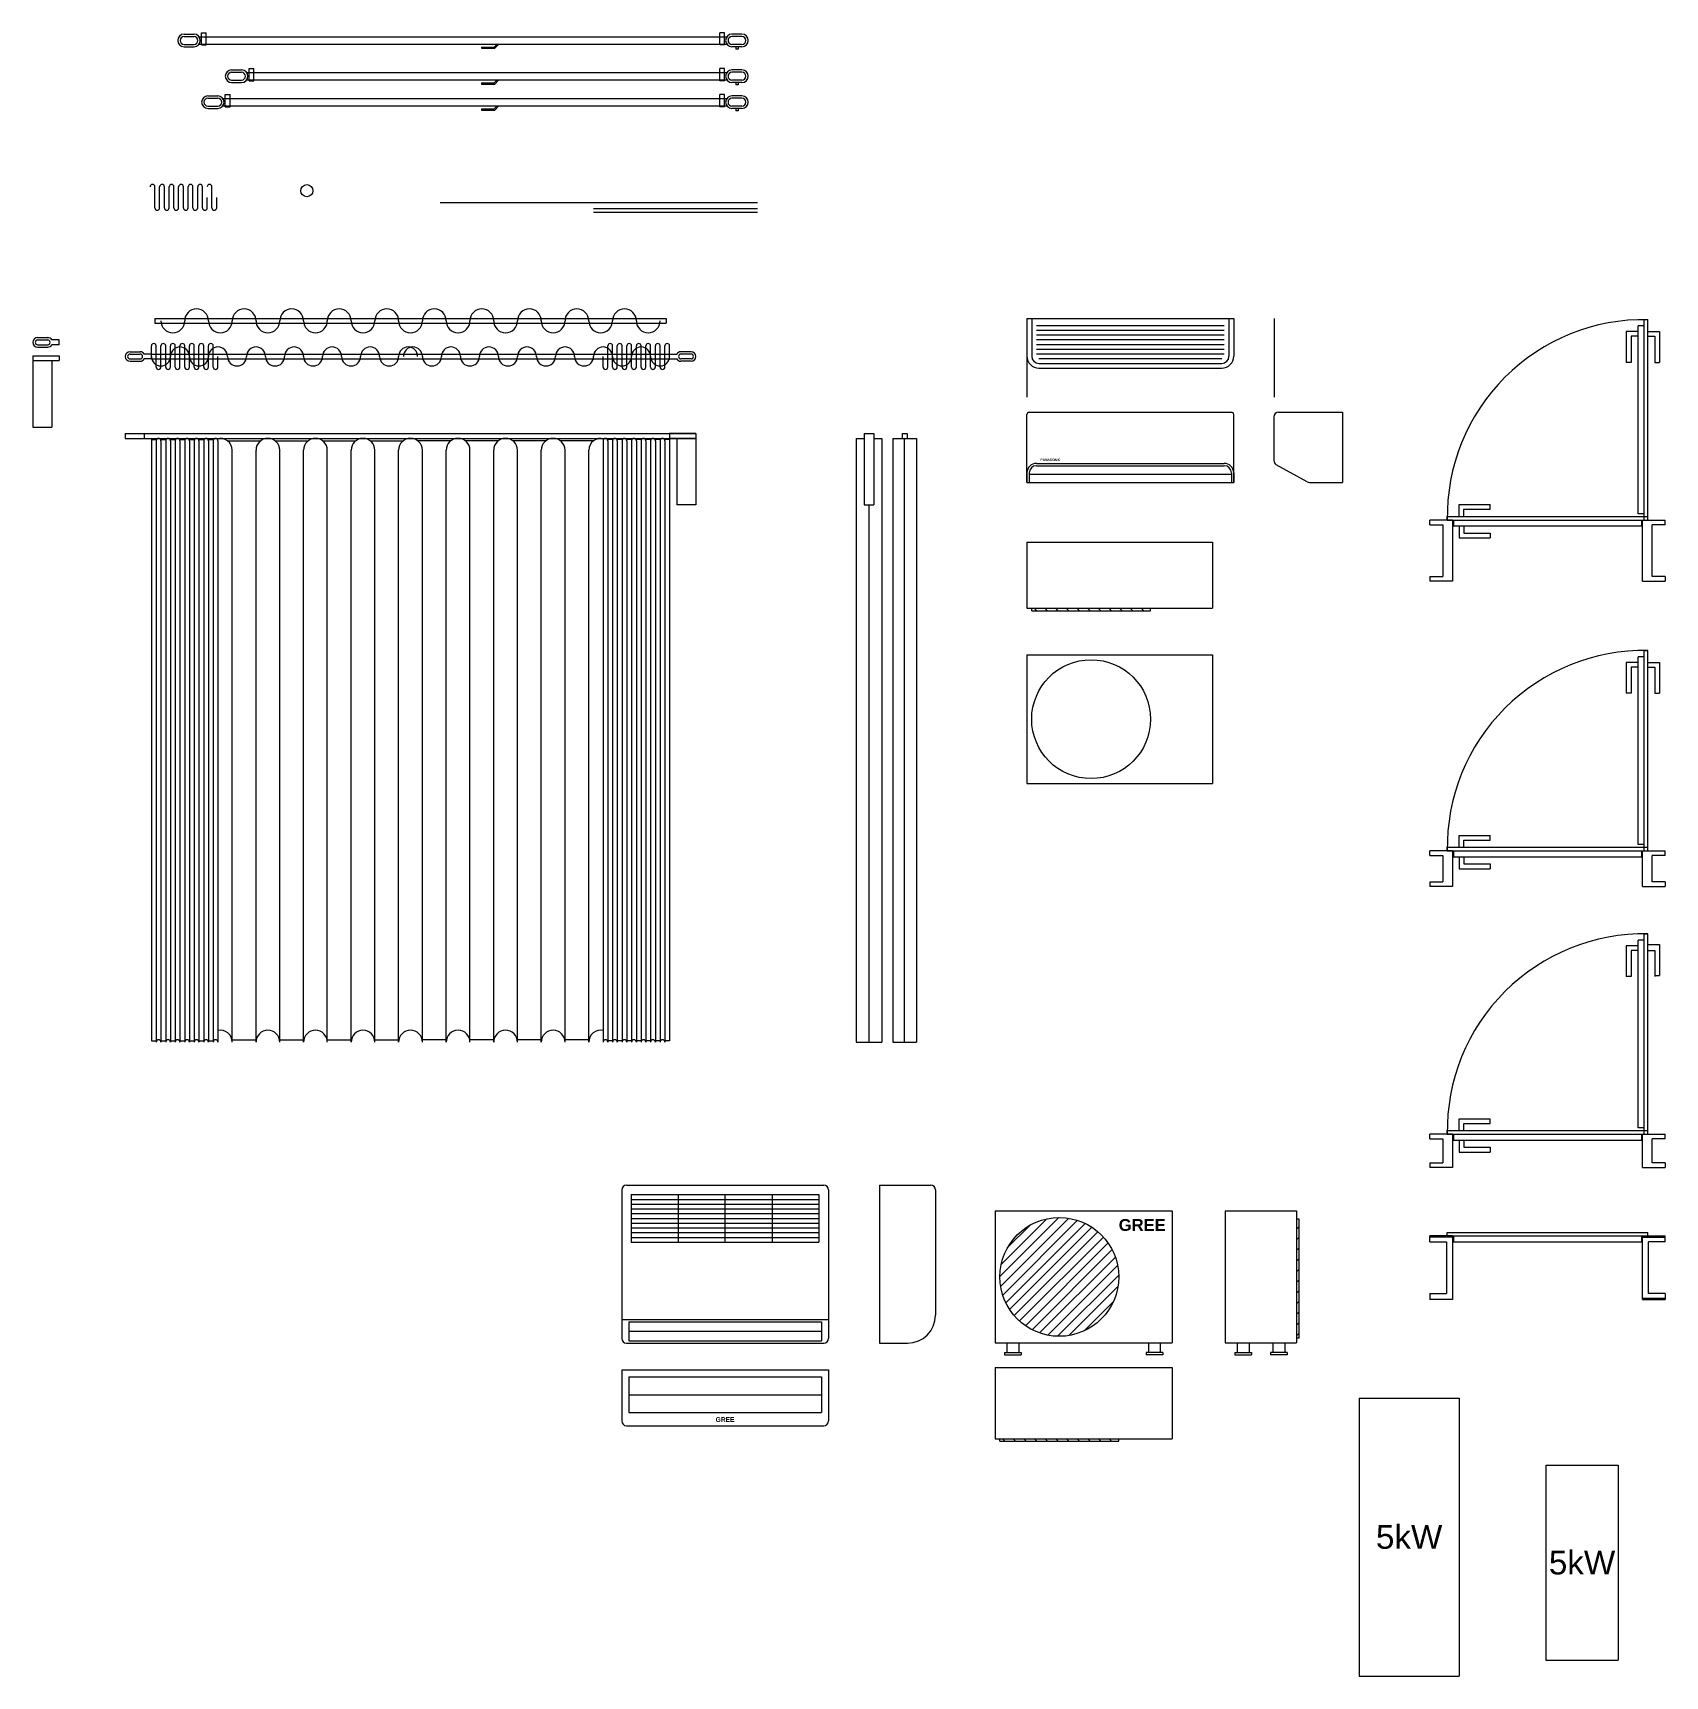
# Model space of a CAD drawing. Header units: millimetres. Extents: x -191 to 6553, y -2393 to 721.
# Drawn here: x 682 to 1369, y -160 to 532 of the extents above; entities that cross this region are included whole.
import ezdxf
from ezdxf.lldxf.tags import DXFTag

# ---------------------------------------------------------------- set-up
doc = ezdxf.new("R2010")
doc.units = ezdxf.units.MM
tags = doc.linetypes.add('03B018', pattern=[5.4, 2.16, -3.24]).pattern_tags.tags
tags[6:7] = [DXFTag(74, 4), DXFTag(75, 0), DXFTag(340, '0'), DXFTag(46, 1.0), DXFTag(50, 0.0), DXFTag(44, 0.0), DXFTag(45, 0.0)]
tags[4:5] = [DXFTag(74, 4), DXFTag(75, 0), DXFTag(340, '0'), DXFTag(46, 1.0), DXFTag(50, 0.0), DXFTag(44, 0.0), DXFTag(45, 0.0)]

msp = doc.modelspace()

# ---------------------------------------------------------------- texts
at = {"attachment_point": 5}
for s, insert, char_height, width in [('{\\fArial|b1|i0|c238|p0;PANASONIC}', (1109.91, 351.98), 1, 11.7054), ('{\\fArial|b1|i0|c238|p0;GREE}', (1148.57, 30.03), 5, 25.1978), ('{\\fArial|b1|i0|c238|p0;GREE}', (973.07, -51.8), 2, 83), ('{\\fArial|b0|i0|c238|p0;5kW}', (1260.85, -101.24), 10, 42), ('{\\fArial|b0|i0|c238|p0;5kW}', (1333.6, -112.04), 10, 30.5)]:
    msp.add_mtext(s, dxfattribs=dict(at, insert=insert, char_height=char_height, width=width))

# ---------------------------------------------------------------- blocks, each defined once
blk = doc.blocks.new('Z$W@#20326')
for p, q in [((0, 4), (84.3, 4)), ((0, 2.5), (0, 4)), ((0, 2.5), (84.3, 2.5)), ((2.65, 2.5), (2.65, 0)), ((2.65, 0), (81.65, 0)), ((81.65, 2.5), (81.65, 0)), ((84.3, 2.5), (84.3, 4))]:
    blk.add_line(p, q)

# ---------------------------------------------------------------- hatches: boundary and pattern name
h = msp.add_hatch()
h.set_pattern_fill('ANSI31', color=256, style=0)
h.set_pattern_definition([(315, (0, 606.85), (-2.245064, -2.245064), [])])
h.paths.add_polyline_path([(1152.06, 289.48), (1152.06, 288.48), (1102.06, 288.48), (1102.06, 289.48)])
h = msp.add_hatch()
h.set_pattern_fill('ANSI31', color=256, style=0)
h.set_pattern_definition([(45, (-173.1503, -494.611), (-2.245064, 2.245064), [])])
h.paths.add_polyline_path([(1138.67, 8.22, 1), (1088.67, 8.22, 1)])
h = msp.add_hatch()
h.set_pattern_fill('ANSI31', color=256, angle=90, style=0)
h.set_pattern_definition([(45, (896.1423, -1119.591), (2.245064, -2.245064), [])])
h.paths.add_polyline_path([(1213.52, 32.47), (1214.52, 32.47), (1214.52, -17.53), (1213.52, -17.53)])
h = msp.add_hatch()
h.set_pattern_fill('ANSI31', color=256, style=0)
h.set_pattern_definition([(315, (-13.384, 257.4755), (-2.245064, -2.245064), [])])
h.paths.add_polyline_path([(1138.67, -59.9), (1138.67, -60.9), (1088.67, -60.9), (1088.67, -59.9)])

# ---------------------------------------------------------------- linework, layer by layer
for p, q in [((745.46, 531.03), (749.66, 531.03)), ((745.46, 530.03), (749.66, 530.03)), ((745.46, 526.73), (749.66, 526.73)), ((745.46, 525.73), (749.66, 525.73)), ((751.84, 529.88), (973.77, 529.88)), ((751.84, 526.88), (973.77, 526.88)), ((752.81, 526.48), (752.81, 531.58)), ((752.81, 531.58), (754.81, 531.58)), ((752.81, 526.48), (754.81, 526.48)), ((754.81, 526.48), (754.81, 531.58)), ((870.66, 525.58), (875.93, 525.58)), ((870.66, 525.58), (870.66, 525.08)), ((875.93, 525.58), (877.23, 526.88)), ((876.14, 525.08), (877.94, 526.88)), ((970.81, 526.48), (970.81, 531.58)), ((972.81, 531.58), (970.81, 531.58)), ((972.81, 526.48), (970.81, 526.48)), ((972.81, 526.48), (972.81, 531.58)), ((980.16, 531.03), (975.96, 531.03)), ((980.16, 530.03), (975.96, 530.03)), ((980.16, 526.73), (975.96, 526.73)), ((980.16, 525.73), (975.96, 525.73)), ((977.56, 525.73), (977.56, 524.73)), ((978.56, 525.73), (978.56, 524.73)), ((870.66, 525.08), (876.14, 525.08)), ((978.56, 524.73), (977.56, 524.73)), ((765.46, 515.99), (769.66, 515.99)), ((765.46, 514.99), (769.66, 514.99)), ((765.46, 511.69), (769.66, 511.69)), ((771.84, 514.84), (973.77, 514.84)), ((771.84, 511.84), (973.77, 511.84)), ((772.81, 511.44), (772.81, 516.54)), ((772.81, 516.54), (774.81, 516.54)), ((774.81, 511.44), (774.81, 516.54)), ((875.93, 510.54), (877.23, 511.84)), ((876.14, 510.04), (877.94, 511.84)), ((970.81, 511.44), (970.81, 516.54)), ((972.81, 516.54), (970.81, 516.54)), ((972.81, 511.44), (972.81, 516.54)), ((980.16, 515.99), (975.96, 515.99)), ((980.16, 514.99), (975.96, 514.99)), ((980.16, 511.69), (975.96, 511.69)), ((755.46, 505.06), (759.66, 505.06)), ((762.81, 500.51), (762.81, 505.61)), ((762.81, 505.61), (764.81, 505.61)), ((764.81, 500.51), (764.81, 505.61)), ((765.46, 510.69), (769.66, 510.69)), ((772.81, 511.44), (774.81, 511.44)), ((870.66, 510.54), (875.93, 510.54)), ((870.66, 510.54), (870.66, 510.04)), ((870.66, 510.04), (876.14, 510.04)), ((972.81, 511.44), (970.81, 511.44)), ((970.81, 500.51), (970.81, 505.61)), ((972.81, 505.61), (970.81, 505.61)), ((972.81, 500.51), (972.81, 505.61)), ((980.16, 510.69), (975.96, 510.69)), ((980.16, 505.06), (975.96, 505.06)), ((977.56, 510.69), (977.56, 509.69)), ((978.56, 509.69), (977.56, 509.69)), ((978.56, 510.69), (978.56, 509.69)), ((755.46, 504.06), (759.66, 504.06)), ((755.46, 500.76), (759.66, 500.76)), ((755.46, 499.76), (759.66, 499.76)), ((761.84, 503.91), (973.77, 503.91)), ((761.84, 500.91), (973.77, 500.91)), ((762.81, 500.51), (764.81, 500.51)), ((870.66, 499.61), (875.93, 499.61)), ((870.66, 499.61), (870.66, 499.11)), ((870.66, 499.11), (876.14, 499.11)), ((875.93, 499.61), (877.23, 500.91)), ((876.14, 499.11), (877.94, 500.91)), ((972.81, 500.51), (970.81, 500.51)), ((980.16, 504.06), (975.96, 504.06)), ((980.16, 500.76), (975.96, 500.76)), ((980.16, 499.76), (975.96, 499.76)), ((977.56, 499.76), (977.56, 498.76)), ((978.56, 498.76), (977.56, 498.76)), ((978.56, 499.76), (978.56, 498.76)), ((733.2, 457.92), (733.2, 466.82)), ((733.2, 462.37), (733.2, 466.82)), ((735.2, 457.92), (735.2, 466.82)), ((735.2, 462.37), (735.2, 466.82)), ((737.2, 457.92), (737.2, 466.82)), ((737.2, 462.37), (737.2, 466.82)), ((739.2, 457.92), (739.2, 466.82)), ((741.2, 457.92), (741.2, 466.82)), ((743.2, 457.92), (743.2, 466.82)), ((745.2, 457.92), (745.2, 466.82)), ((747.2, 457.92), (747.2, 466.82)), ((749.2, 457.92), (749.2, 466.82)), ((751.2, 457.92), (751.2, 466.82)), ((753.2, 457.92), (753.2, 466.82)), ((757.2, 457.92), (757.2, 466.82)), ((755.2, 457.92), (755.2, 462.37)), ((759.2, 457.92), (759.2, 462.37)), ((986.74, 460.02), (853.15, 460.02)), ((986.74, 457.52), (917.68, 457.52)), ((986.74, 456.02), (917.68, 456.02)), ((733.24, 411.43), (948.24, 411.43)), ((733.24, 411.43), (733.24, 409.43)), ((733.24, 409.43), (948.24, 409.43)), ((948.24, 411.43), (948.24, 409.43)), ((1100.06, 411.43), (1187.06, 411.43)), ((1100.06, 411.43), (1100.06, 395.53)), ((1100.06, 411.43), (1100.06, 378.29)), ((1102.06, 411.43), (1102.06, 395.53)), ((1104.06, 408.53), (1183.06, 408.53)), ((1185.06, 411.43), (1185.06, 395.53)), ((1187.06, 411.43), (1187.06, 395.53)), ((1204.06, 411.43), (1204.06, 378.29)), ((683.86, 403.37), (688.13, 403.37)), ((683.86, 402.37), (688.13, 402.37)), ((692.86, 402.37), (689.86, 402.37)), ((692.86, 400.37), (692.86, 402.37)), ((1104.06, 406.53), (1183.06, 406.53)), ((1104.06, 404.53), (1183.06, 404.53)), ((1104.06, 402.53), (1183.06, 402.53)), ((1352.2, 405.93), (1352.2, 392.93)), ((1357.2, 405.93), (1352.2, 405.93)), ((1354.2, 403.93), (1354.2, 392.93)), ((1357.2, 403.93), (1354.2, 403.93)), ((1361.2, 405.93), (1366.2, 405.93)), ((1361.2, 403.93), (1364.2, 403.93)), ((1364.2, 403.93), (1364.2, 392.93)), ((1366.2, 405.93), (1366.2, 392.93)), ((681.86, 395.72), (692.86, 395.72)), ((681.86, 395.72), (681.86, 365.72)), ((683.86, 400.37), (688.13, 400.37)), ((683.86, 399.37), (688.13, 399.37)), ((692.86, 400.37), (689.86, 400.37)), ((692.86, 395.72), (692.86, 393.72)), ((722.74, 397.43), (727, 397.43)), ((722.74, 396.43), (727, 396.43)), ((722.74, 394.43), (727, 394.43)), ((731.74, 396.43), (728.74, 396.43)), ((731.74, 394.43), (728.74, 394.43)), ((731.74, 395.43), (731.74, 399.88)), ((731.74, 394.43), (731.74, 396.43)), ((731.74, 396.43), (949.74, 396.43)), ((731.74, 394.43), (949.74, 394.43)), ((733.74, 390.98), (733.74, 399.88)), ((733.74, 395.43), (733.74, 399.88)), ((735.74, 390.98), (735.74, 399.88)), ((735.74, 395.43), (735.74, 399.88)), ((737.74, 390.98), (737.74, 399.88)), ((737.74, 395.43), (737.74, 399.88)), ((739.74, 390.98), (739.74, 399.88)), ((739.74, 395.43), (739.74, 399.88)), ((741.74, 390.98), (741.74, 399.88)), ((741.74, 395.43), (741.74, 399.88)), ((743.74, 390.98), (743.74, 399.88)), ((743.74, 395.43), (743.74, 399.88)), ((745.74, 390.98), (745.74, 399.88)), ((745.74, 395.43), (745.74, 399.88)), ((747.74, 390.98), (747.74, 399.88)), ((747.74, 395.43), (747.74, 399.88)), ((749.74, 390.98), (749.74, 399.88)), ((749.74, 395.43), (749.74, 399.88)), ((751.74, 390.98), (751.74, 399.88)), ((751.74, 395.43), (751.74, 399.88)), ((753.74, 390.98), (753.74, 399.88)), ((753.74, 395.43), (753.74, 399.88)), ((755.74, 395.43), (755.74, 399.88)), ((755.74, 390.98), (755.74, 395.43)), ((757.74, 390.98), (757.74, 399.88)), ((757.74, 395.43), (757.74, 399.88)), ((759.74, 390.98), (759.74, 395.43)), ((921.74, 390.98), (921.74, 395.43)), ((923.74, 390.98), (923.74, 399.88)), ((923.74, 395.43), (923.74, 399.88)), ((925.74, 395.43), (925.74, 399.88)), ((925.74, 390.98), (925.74, 395.43)), ((927.74, 390.98), (927.74, 399.88)), ((927.74, 395.43), (927.74, 399.88)), ((929.74, 390.98), (929.74, 399.88)), ((929.74, 395.43), (929.74, 399.88)), ((931.74, 390.98), (931.74, 399.88)), ((931.74, 395.43), (931.74, 399.88)), ((933.74, 390.98), (933.74, 399.88)), ((933.74, 395.43), (933.74, 399.88)), ((935.74, 390.98), (935.74, 399.88)), ((935.74, 395.43), (935.74, 399.88)), ((937.74, 390.98), (937.74, 399.88)), ((937.74, 395.43), (937.74, 399.88)), ((939.74, 390.98), (939.74, 399.88)), ((939.74, 395.43), (939.74, 399.88)), ((941.74, 390.98), (941.74, 399.88)), ((941.74, 395.43), (941.74, 399.88)), ((943.74, 390.98), (943.74, 399.88)), ((943.74, 395.43), (943.74, 399.88)), ((945.74, 390.98), (945.74, 399.88)), ((945.74, 395.43), (945.74, 399.88)), ((947.74, 390.98), (947.74, 399.88)), ((947.74, 395.43), (947.74, 399.88)), ((949.74, 395.43), (949.74, 399.88)), ((949.74, 394.43), (949.74, 396.43)), ((949.74, 396.43), (952.74, 396.43)), ((949.74, 394.43), (952.74, 394.43)), ((958.74, 397.43), (954.47, 397.43)), ((958.74, 396.43), (954.47, 396.43)), ((958.74, 394.43), (954.47, 394.43)), ((1104.06, 400.53), (1183.06, 400.53)), ((1104.06, 398.53), (1183.06, 398.53)), ((1104.06, 396.53), (1183.06, 396.53)), ((1105.06, 394.53), (1182.06, 394.53)), ((681.86, 393.72), (692.86, 393.72)), ((689.86, 393.72), (689.86, 365.72)), ((722.74, 393.43), (727, 393.43)), ((958.74, 393.43), (954.47, 393.43)), ((1105.06, 392.53), (1182.06, 392.53)), ((1105.06, 390.53), (1182.06, 390.53)), ((1354.2, 392.93), (1352.2, 392.93)), ((1364.2, 392.93), (1366.2, 392.93)), ((1100.06, 342.47), (1100.06, 370.97)), ((1101.06, 371.97), (1186.06, 371.97)), ((1187.06, 342.47), (1187.06, 370.97)), ((1203.93, 369.97), (1203.93, 351.65)), ((1205.93, 371.97), (1232.83, 371.97)), ((1232.83, 371.97), (1232.83, 342.47)), ((681.86, 365.72), (689.86, 365.72)), ((720.74, 362.99), (720.74, 360.99)), ((720.74, 362.99), (960.74, 362.99)), ((720.74, 360.99), (960.74, 360.99)), ((728.74, 362.99), (728.74, 360.99)), ((731.74, 360.49), (731.74, 107.49)), ((731.74, 360.49), (733.87, 360.49)), ((733.74, 359.99), (733.74, 106.99)), ((735.6, 360.49), (737.87, 360.49)), ((735.74, 359.99), (735.74, 106.99)), ((737.74, 359.99), (737.74, 106.99)), ((739.6, 360.49), (741.87, 360.49)), ((739.74, 359.99), (739.74, 106.99)), ((741.74, 359.99), (741.74, 106.99)), ((743.6, 360.49), (745.87, 360.49)), ((743.74, 359.99), (743.74, 106.99)), ((745.74, 359.99), (745.74, 106.99)), ((747.6, 360.49), (749.87, 360.49)), ((747.74, 359.99), (747.74, 106.99)), ((749.74, 359.99), (749.74, 106.99)), ((751.6, 360.49), (753.87, 360.49)), ((751.74, 359.99), (751.74, 106.99)), ((753.74, 359.99), (753.74, 106.99)), ((755.6, 360.49), (757.87, 360.49)), ((755.74, 359.99), (755.74, 106.99)), ((757.74, 359.99), (757.74, 106.99)), ((759.74, 359.99), (759.74, 106.99)), ((763.74, 359.99), (777.74, 359.99)), ((783.74, 359.99), (797.74, 359.99)), ((803.74, 359.99), (817.74, 359.99)), ((823.74, 359.99), (837.74, 359.99)), ((857.74, 359.99), (843.74, 359.99)), ((877.74, 359.99), (863.74, 359.99)), ((897.74, 359.99), (883.74, 359.99)), ((917.74, 359.99), (903.74, 359.99)), ((921.74, 359.99), (921.74, 106.99)), ((925.87, 360.49), (923.6, 360.49)), ((923.74, 359.99), (923.74, 106.99)), ((925.74, 359.99), (925.74, 106.99)), ((929.87, 360.49), (927.6, 360.49)), ((927.74, 359.99), (927.74, 106.99)), ((929.74, 359.99), (929.74, 106.99)), ((933.87, 360.49), (931.6, 360.49)), ((931.74, 359.99), (931.74, 106.99)), ((933.74, 359.99), (933.74, 106.99)), ((937.87, 360.49), (935.6, 360.49)), ((935.74, 359.99), (935.74, 106.99)), ((937.74, 359.99), (937.74, 106.99)), ((941.87, 360.49), (939.6, 360.49)), ((939.74, 359.99), (939.74, 106.99)), ((941.74, 359.99), (941.74, 106.99)), ((945.87, 360.49), (943.6, 360.49)), ((943.74, 359.99), (943.74, 106.99)), ((945.74, 359.99), (945.74, 106.99)), ((949.74, 360.49), (947.6, 360.49)), ((947.74, 359.99), (947.74, 106.99)), ((960.74, 362.99), (949.74, 362.99)), ((949.74, 362.99), (949.74, 360.99)), ((960.74, 360.99), (949.74, 360.99)), ((949.74, 360.49), (949.74, 107.49)), ((952.74, 360.99), (952.74, 332.99)), ((960.74, 362.99), (960.74, 332.99)), ((960.74, 362.99), (960.74, 360.99)), ((1028.16, 360.99), (1031.61, 360.99)), ((1028.16, 360.99), (1028.16, 106.99)), ((1031.61, 362.99), (1035.61, 362.99)), ((1031.61, 362.99), (1031.61, 332.99)), ((1035.61, 362.99), (1035.61, 332.99)), ((1035.61, 360.99), (1039.06, 360.99)), ((1039.06, 360.99), (1039.06, 106.99)), ((1043.61, 360.99), (1053.61, 360.99)), ((1043.61, 360.99), (1043.61, 106.99)), ((1047.61, 362.99), (1047.61, 360.99)), ((1047.61, 362.99), (1049.61, 362.99)), ((1048.61, 106.99), (1048.61, 360.99)), ((1049.61, 362.99), (1049.61, 360.99)), ((1053.61, 360.99), (1053.61, 106.99)), ((765.74, 106.99), (765.74, 355.99)), ((775.74, 106.99), (775.74, 355.99)), ((785.74, 106.99), (785.74, 355.99)), ((795.74, 106.99), (795.74, 355.99)), ((805.74, 106.99), (805.74, 355.99)), ((815.74, 106.99), (815.74, 355.99)), ((825.74, 106.99), (825.74, 355.99)), ((835.74, 106.99), (835.74, 355.99)), ((845.74, 106.99), (845.74, 355.99)), ((855.74, 106.99), (855.74, 355.99)), ((865.74, 106.99), (865.74, 355.99)), ((875.74, 106.99), (875.74, 355.99)), ((885.74, 106.99), (885.74, 355.99)), ((895.74, 106.99), (895.74, 355.99)), ((905.74, 106.99), (905.74, 355.99)), ((915.74, 106.99), (915.74, 355.99)), ((1100.06, 346.47), (1100.06, 342.47)), ((1101.06, 346.47), (1101.06, 342.47)), ((1101.06, 345.97), (1186.06, 345.97)), ((1104.06, 350.47), (1183.06, 350.47)), ((1104.06, 349.47), (1183.06, 349.47)), ((1186.06, 346.47), (1186.06, 342.47)), ((1187.06, 346.47), (1187.06, 342.47)), ((1217.93, 342.72), (1204.96, 349.9)), ((1100.06, 342.47), (1187.06, 342.47)), ((1218.9, 342.47), (1232.83, 342.47)), ((960.74, 332.99), (952.74, 332.99)), ((1031.61, 332.99), (1035.61, 332.99)), ((1033.61, 332.99), (1033.61, 106.99)), ((1281.9, 333.13), (1294.9, 333.13)), ((1281.9, 328.13), (1281.9, 333.13)), ((1294.9, 331.13), (1294.9, 333.13)), ((1269.55, 324.63), (1269.55, 326.63)), ((1279.05, 326.63), (1269.55, 326.63)), ((1276.9, 326.63), (1276.9, 328.13)), ((1276.9, 328.13), (1361.2, 328.13)), ((1276.9, 326.63), (1361.2, 326.63)), ((1279.05, 326.63), (1279.05, 300.93)), ((1279.55, 326.63), (1279.55, 324.13)), ((1283.9, 331.13), (1294.9, 331.13)), ((1283.9, 328.13), (1283.9, 331.13)), ((1358.55, 326.63), (1358.55, 324.13)), ((1359.05, 300.93), (1359.05, 326.63)), ((1359.05, 326.63), (1368.55, 326.63)), ((1361.2, 326.63), (1361.2, 328.13)), ((1368.55, 324.63), (1368.55, 326.63)), ((1269.55, 324.63), (1275.05, 324.63)), ((1275.05, 324.63), (1275.05, 302.93)), ((1279.55, 324.13), (1358.55, 324.13)), ((1281.9, 324.13), (1281.9, 319.13)), ((1281.9, 319.13), (1294.9, 319.13)), ((1283.9, 324.13), (1283.9, 321.13)), ((1283.9, 321.13), (1294.9, 321.13)), ((1294.9, 321.13), (1294.9, 319.13)), ((1368.55, 324.63), (1363.05, 324.63)), ((1363.05, 302.93), (1363.05, 324.63)), ((1100.06, 317.38), (1100.06, 289.48)), ((1100.06, 317.38), (1178.06, 317.38)), ((1178.06, 317.38), (1178.06, 289.48)), ((1269.55, 302.93), (1275.05, 302.93)), ((1269.55, 302.93), (1269.55, 300.93)), ((1279.05, 300.93), (1269.55, 300.93)), ((1359.05, 300.93), (1368.55, 300.93)), ((1368.55, 302.93), (1363.05, 302.93)), ((1368.55, 302.93), (1368.55, 300.93)), ((1100.06, 289.48), (1178.06, 289.48)), ((1102.06, 288.48), (1102.06, 289.48)), ((1102.06, 288.48), (1152.06, 288.48)), ((1152.06, 288.48), (1152.06, 289.48)), ((1100.06, 269.95), (1100.06, 215.75)), ((1100.06, 269.95), (1178.06, 269.95)), ((1178.06, 269.95), (1178.06, 215.75)), ((1352.2, 266.75), (1352.2, 253.75)), ((1357.2, 266.75), (1352.2, 266.75)), ((1354.2, 264.75), (1354.2, 253.75)), ((1357.2, 264.75), (1354.2, 264.75)), ((1361.2, 266.75), (1366.2, 266.75)), ((1361.2, 264.75), (1364.2, 264.75)), ((1364.2, 264.75), (1364.2, 253.75)), ((1366.2, 266.75), (1366.2, 253.75)), ((1354.2, 253.75), (1352.2, 253.75)), ((1364.2, 253.75), (1366.2, 253.75)), ((1100.06, 215.75), (1178.06, 215.75)), ((1281.9, 193.95), (1294.9, 193.95)), ((1281.9, 188.95), (1281.9, 193.95)), ((1294.9, 191.95), (1294.9, 193.95)), ((1269.55, 185.45), (1269.55, 187.45)), ((1279.05, 187.45), (1269.55, 187.45)), ((1276.9, 187.45), (1276.9, 188.95)), ((1276.9, 188.95), (1361.2, 188.95)), ((1276.9, 187.45), (1361.2, 187.45)), ((1279.05, 187.45), (1279.05, 172.45)), ((1279.55, 187.45), (1279.55, 184.95)), ((1283.9, 191.95), (1294.9, 191.95)), ((1283.9, 188.95), (1283.9, 191.95)), ((1358.55, 187.45), (1358.55, 184.95)), ((1359.05, 172.45), (1359.05, 187.45)), ((1359.05, 187.45), (1368.55, 187.45)), ((1361.2, 187.45), (1361.2, 188.95)), ((1368.55, 185.45), (1368.55, 187.45)), ((1269.55, 185.45), (1275.05, 185.45)), ((1275.05, 185.45), (1275.05, 174.45)), ((1279.55, 184.95), (1358.55, 184.95)), ((1281.9, 184.95), (1281.9, 179.95)), ((1281.9, 179.95), (1294.9, 179.95)), ((1283.9, 184.95), (1283.9, 181.95)), ((1283.9, 181.95), (1294.9, 181.95)), ((1294.9, 181.95), (1294.9, 179.95)), ((1368.55, 185.45), (1363.05, 185.45)), ((1363.05, 174.45), (1363.05, 185.45)), ((1269.55, 174.45), (1275.05, 174.45)), ((1269.55, 174.45), (1269.55, 172.45)), ((1368.55, 174.45), (1363.05, 174.45)), ((1368.55, 174.45), (1368.55, 172.45)), ((1279.05, 172.45), (1269.55, 172.45)), ((1359.05, 172.45), (1368.55, 172.45)), ((1352.2, 147.55), (1352.2, 134.55)), ((1357.2, 147.55), (1352.2, 147.55)), ((1354.2, 145.55), (1354.2, 134.55)), ((1357.2, 145.55), (1354.2, 145.55)), ((1361.2, 148.05), (1366.2, 148.05)), ((1361.2, 145.55), (1364.2, 145.55)), ((1364.2, 145.55), (1364.2, 134.55)), ((1366.2, 148.05), (1366.2, 135.05)), ((1354.2, 134.55), (1352.2, 134.55)), ((1364.2, 135.05), (1366.2, 135.05)), ((731.74, 107.49), (733.74, 107.49)), ((735.74, 107.49), (737.74, 107.49)), ((739.74, 107.49), (741.74, 107.49)), ((743.74, 107.49), (745.74, 107.49)), ((747.74, 107.49), (749.74, 107.49)), ((751.74, 107.49), (753.74, 107.49)), ((755.74, 107.49), (757.74, 107.49)), ((765.74, 107.99), (775.74, 107.99)), ((785.74, 107.99), (795.74, 107.99)), ((805.74, 107.99), (815.74, 107.99)), ((825.74, 107.99), (835.74, 107.99)), ((855.74, 107.99), (845.74, 107.99)), ((875.74, 107.99), (865.74, 107.99)), ((895.74, 107.99), (885.74, 107.99)), ((915.74, 107.99), (905.74, 107.99)), ((925.74, 107.49), (923.74, 107.49)), ((929.74, 107.49), (927.74, 107.49)), ((933.74, 107.49), (931.74, 107.49)), ((937.74, 107.49), (935.74, 107.49)), ((941.74, 107.49), (939.74, 107.49)), ((945.74, 107.49), (943.74, 107.49)), ((949.74, 107.49), (947.74, 107.49)), ((1028.16, 106.99), (1039.06, 106.99)), ((1043.61, 106.99), (1053.61, 106.99)), ((1276.9, 68.25), (1276.9, 69.75)), ((1276.9, 69.75), (1361.2, 69.75)), ((1281.9, 74.75), (1294.9, 74.75)), ((1281.9, 69.75), (1281.9, 74.75)), ((1283.9, 72.75), (1294.9, 72.75)), ((1283.9, 69.75), (1283.9, 72.75)), ((1294.9, 72.75), (1294.9, 74.75)), ((1361.2, 68.25), (1361.2, 69.75)), ((1269.55, 66.25), (1269.55, 68.25)), ((1279.05, 68.25), (1269.55, 68.25)), ((1269.55, 66.25), (1275.05, 66.25)), ((1275.05, 66.25), (1275.05, 56.25)), ((1276.9, 68.25), (1361.2, 68.25)), ((1279.05, 68.25), (1279.05, 54.25)), ((1279.55, 68.25), (1279.55, 65.75)), ((1279.55, 65.75), (1358.55, 65.75)), ((1281.9, 65.75), (1281.9, 60.75)), ((1283.9, 65.75), (1283.9, 62.75)), ((1283.9, 62.75), (1294.9, 62.75)), ((1294.9, 62.75), (1294.9, 60.75)), ((1358.55, 68.25), (1358.55, 65.75)), ((1359.05, 54.25), (1359.05, 68.25)), ((1359.05, 68.25), (1368.55, 68.25)), ((1368.55, 66.25), (1363.05, 66.25)), ((1363.05, 56.25), (1363.05, 66.25)), ((1368.55, 66.25), (1368.55, 68.25)), ((1269.55, 56.25), (1275.05, 56.25)), ((1269.55, 56.25), (1269.55, 54.25)), ((1281.9, 60.75), (1294.9, 60.75)), ((1368.55, 56.25), (1363.05, 56.25)), ((1368.55, 56.25), (1368.55, 54.25)), ((1279.05, 54.25), (1269.55, 54.25)), ((1359.05, 54.25), (1368.55, 54.25)), ((929.57, 44.83), (929.57, -17.67)), ((931.57, 46.83), (1014.57, 46.83)), ((933.57, 42.83), (1012.57, 42.83)), ((933.57, 42.83), (933.57, 22.83)), ((953.32, 42.83), (953.32, 22.83)), ((973.07, 22.83), (973.07, 42.83)), ((992.82, 42.83), (992.82, 22.83)), ((1012.57, 42.83), (1012.57, 22.83)), ((1016.57, 44.83), (1016.57, -17.67)), ((1038.1, 46.83), (1059.6, 46.83)), ((1038.1, 46.83), (1038.1, -19.67)), ((1061.6, 44.83), (1061.6, -7.92)), ((933.57, 40.83), (1012.57, 40.83)), ((933.57, 38.83), (1012.57, 38.83)), ((933.57, 36.83), (1012.57, 36.83)), ((933.57, 34.83), (1012.57, 34.83)), ((1086.67, 35.97), (1086.67, -19.53)), ((1086.67, 35.97), (1161.17, 35.97)), ((1161.17, 35.97), (1161.17, -19.53)), ((1183.52, 35.97), (1213.52, 35.97)), ((1183.52, 35.97), (1183.52, -19.53)), ((1213.52, 35.97), (1213.52, -19.53)), ((933.57, 32.83), (1012.57, 32.83)), ((933.57, 30.83), (1012.57, 30.83)), ((933.57, 28.83), (1012.57, 28.83)), ((1214.52, 32.47), (1213.52, 32.47)), ((1214.52, -17.53), (1214.52, 32.47)), ((933.57, 26.83), (1012.57, 26.83)), ((933.57, 24.83), (1012.57, 24.83)), ((933.57, 22.83), (1012.57, 22.83)), ((1269.55, 22.93), (1269.55, 25.43)), ((1279.05, 25.43), (1269.55, 25.43)), ((1279.05, 24.93), (1269.55, 24.93)), ((1269.55, 22.93), (1276.55, 22.93)), ((1276.55, 22.93), (1276.55, 1.23)), ((1276.9, 25.43), (1276.9, 26.93)), ((1276.9, 26.93), (1361.2, 26.93)), ((1276.9, 25.43), (1361.2, 25.43)), ((1279.05, 25.43), (1279.05, -1.27)), ((1279.55, 25.43), (1279.55, 22.93)), ((1279.55, 22.93), (1358.55, 22.93)), ((1358.55, 25.43), (1358.55, 22.93)), ((1359.05, 25.43), (1368.55, 25.43)), ((1359.05, -1.27), (1359.05, 25.43)), ((1359.05, 24.93), (1368.55, 24.93)), ((1361.2, 25.43), (1361.2, 26.93)), ((1368.55, 22.93), (1361.55, 22.93)), ((1361.55, 1.23), (1361.55, 22.93)), ((1368.55, 22.93), (1368.55, 25.43)), ((1269.55, 1.23), (1276.55, 1.23)), ((1269.55, 1.23), (1269.55, -1.27)), ((1368.55, 1.23), (1361.55, 1.23)), ((1368.55, 1.23), (1368.55, -1.27)), ((1279.05, -1.27), (1269.55, -1.27)), ((1359.05, -0.77), (1368.55, -0.77)), ((1359.05, -1.27), (1368.55, -1.27)), ((929.57, -9.67), (1016.57, -9.67)), ((932.57, -10.67), (1013.57, -10.67)), ((932.57, -10.67), (932.57, -18.67)), ((1013.57, -10.67), (1013.57, -18.67)), ((931.57, -19.67), (1014.57, -19.67)), ((932.57, -14.67), (1013.57, -14.67)), ((932.57, -18.67), (1013.57, -18.67)), ((1038.1, -19.67), (1049.85, -19.67)), ((1086.67, -19.53), (1161.17, -19.53)), ((1091.67, -19.53), (1091.67, -23.53)), ((1096.67, -19.53), (1096.67, -23.53)), ((1151.17, -19.53), (1151.17, -23.53)), ((1156.17, -19.53), (1156.17, -23.53)), ((1183.52, -19.53), (1213.52, -19.53)), ((1188.52, -19.53), (1188.52, -23.53)), ((1193.52, -19.53), (1193.52, -23.53)), ((1203.52, -19.53), (1203.52, -23.53)), ((1208.52, -19.53), (1208.52, -23.53)), ((1214.52, -17.53), (1213.52, -17.53)), ((1090.67, -23.53), (1097.67, -23.53)), ((1090.67, -23.53), (1090.67, -24.53)), ((1090.67, -24.53), (1097.67, -24.53)), ((1097.67, -23.53), (1097.67, -24.53)), ((1157.17, -23.53), (1150.17, -23.53)), ((1150.17, -23.53), (1150.17, -24.53)), ((1157.17, -24.53), (1150.17, -24.53)), ((1157.17, -23.53), (1157.17, -24.53)), ((1187.52, -23.53), (1194.52, -23.53)), ((1187.52, -23.53), (1187.52, -24.53)), ((1187.52, -24.53), (1194.52, -24.53)), ((1194.52, -23.53), (1194.52, -24.53)), ((1209.52, -23.53), (1202.52, -23.53)), ((1202.52, -23.53), (1202.52, -24.53)), ((1209.52, -24.53), (1202.52, -24.53)), ((1209.52, -23.53), (1209.52, -24.53)), ((929.57, -30.89), (929.57, -52.39)), ((929.57, -30.89), (1016.57, -30.89)), ((932.57, -33.89), (932.57, -48.81)), ((932.57, -33.89), (1013.57, -33.89)), ((1013.57, -33.89), (1013.57, -48.81)), ((1016.57, -30.89), (1016.57, -52.39)), ((1086.67, -29.9), (1086.67, -59.9)), ((1086.67, -29.9), (1161.17, -29.9)), ((1161.17, -29.9), (1161.17, -59.9)), ((932.57, -41.35), (1013.57, -41.35)), ((1239.85, -42.74), (1239.85, -159.74)), ((1239.85, -42.74), (1281.85, -42.74)), ((1281.85, -42.74), (1281.85, -159.74)), ((931.57, -54.39), (1014.57, -54.39)), ((932.57, -48.81), (1013.57, -48.81)), ((1086.67, -59.9), (1161.17, -59.9)), ((1088.67, -60.9), (1088.67, -59.9)), ((1088.67, -60.9), (1138.67, -60.9)), ((1138.67, -60.9), (1138.67, -59.9)), ((1318.35, -71.04), (1318.35, -153.04)), ((1318.35, -71.04), (1348.85, -71.04)), ((1348.85, -71.04), (1348.85, -153.04)), ((1318.35, -153.04), (1348.85, -153.04)), ((1239.85, -159.74), (1281.85, -159.74))]:
    msp.add_line(p, q)
for centre, radius in [((797.11, 465.17), 2.55), ((1127.06, 242.85), 25), ((1113.67, 8.22), 25)]:
    msp.add_circle(centre, radius)
for centre, radius, start, end in [((745.46, 528.38), 2.65, 90, 270), ((745.46, 528.38), 1.65, 90, 270), ((749.66, 528.38), 2.65, 270, 90), ((749.66, 528.38), 1.65, 270, 90), ((975.96, 528.38), 2.65, 90, 270), ((975.96, 528.38), 1.65, 90, 270), ((980.16, 528.38), 2.65, 270, 90), ((980.16, 528.38), 1.65, 270, 90), ((765.46, 513.34), 2.65, 90, 270), ((765.46, 513.34), 1.65, 90, 270), ((769.66, 513.34), 2.65, 270, 90), ((769.66, 513.34), 1.65, 270, 90), ((975.96, 513.34), 2.65, 90, 270), ((975.96, 513.34), 1.65, 90, 270), ((980.16, 513.34), 2.65, 270, 90), ((980.16, 513.34), 1.65, 270, 90), ((755.46, 502.41), 2.65, 90, 270), ((759.66, 502.41), 2.65, 270, 90), ((975.96, 502.41), 2.65, 90, 270), ((980.16, 502.41), 2.65, 270, 90), ((755.46, 502.41), 1.65, 90, 270), ((759.66, 502.41), 1.65, 270, 90), ((975.96, 502.41), 1.65, 90, 270), ((980.16, 502.41), 1.65, 270, 90), ((732.2, 466.82), 1, 0, 180), ((736.2, 466.82), 1, 0, 180), ((740.2, 466.82), 1, 0, 180), ((744.2, 466.82), 1, 0, 180), ((748.2, 466.82), 1, 0, 180), ((752.2, 466.82), 1, 0, 180), ((756.2, 466.82), 1, 0, 180), ((734.2, 457.92), 1, 180, 0), ((738.2, 457.92), 1, 180, 0), ((742.2, 457.92), 1, 180, 0), ((746.2, 457.92), 1, 180, 0), ((750.2, 457.92), 1, 180, 0), ((754.2, 457.92), 1, 180, 0), ((758.2, 457.92), 1, 180, 0), ((750.74, 410.43), 5, 0, 180), ((770.74, 410.43), 5, 0, 180), ((790.74, 410.43), 5, 0, 180), ((810.74, 410.43), 5, 0, 180), ((830.74, 410.43), 5, 0, 180), ((850.74, 410.43), 5, 0, 180), ((870.74, 410.43), 5, 0, 180), ((890.74, 410.43), 5, 0, 180), ((910.74, 410.43), 5, 0, 180), ((930.74, 410.43), 5, 0, 180), ((740.74, 410.43), 5, 180, 0), ((760.74, 410.43), 5, 180, 0), ((780.74, 410.43), 5, 180, 0), ((800.74, 410.43), 5, 180, 0), ((820.74, 410.43), 5, 180, 0), ((840.74, 410.43), 5, 180, 0), ((860.74, 410.43), 5, 180, 0), ((880.74, 410.43), 5, 180, 0), ((900.74, 410.43), 5, 180, 0), ((920.74, 410.43), 5, 180, 0), ((940.74, 410.43), 5, 180, 0), ((683.86, 401.37), 2, 90, 270), ((683.86, 401.37), 1, 90, 270), ((688.13, 401.37), 2, 30, 90), ((688.13, 401.37), 1, 270, 90), ((688.13, 401.37), 2, 270, 330), ((722.74, 395.43), 2, 90, 270), ((722.74, 395.43), 1, 90, 270), ((727, 395.43), 2, 30, 90), ((727, 395.43), 1, 270, 90), ((727, 395.43), 2, 270, 330), ((732.74, 399.88), 1, 0, 180), ((735.74, 395.43), 4, 180, 0), ((736.74, 399.88), 1, 0, 180), ((740.74, 399.88), 1, 0, 180), ((743.74, 395.43), 4, 0, 180), ((744.74, 399.88), 1, 0, 180), ((748.74, 399.88), 1, 0, 180), ((751.74, 395.43), 4, 180, 0), ((752.74, 399.88), 1, 0, 180), ((756.74, 399.88), 1, 0, 180), ((759.74, 395.43), 4, 0, 180), ((767.74, 395.43), 4, 180, 0), ((775.74, 395.43), 4, 0, 180), ((783.74, 395.43), 4, 180, 0), ((791.74, 395.43), 4, 0, 180), ((799.74, 395.43), 4, 180, 0), ((807.74, 395.43), 4, 0, 180), ((815.74, 395.43), 4, 180, 0), ((823.74, 395.43), 4, 0, 180), ((831.74, 395.43), 4, 180, 0), ((839.74, 395.43), 4, 0, 180), ((841.74, 395.43), 4, 0, 180), ((849.74, 395.43), 4, 180, 0), ((857.74, 395.43), 4, 0, 180), ((865.74, 395.43), 4, 180, 0), ((873.74, 395.43), 4, 0, 180), ((881.74, 395.43), 4, 180, 0), ((889.74, 395.43), 4, 0, 180), ((897.74, 395.43), 4, 180, 0), ((905.74, 395.43), 4, 0, 180), ((913.74, 395.43), 4, 180, 0), ((921.74, 395.43), 4, 0, 180), ((924.74, 399.88), 1, 0, 180), ((929.74, 395.43), 4, 180, 0), ((929.74, 395.43), 4, 180, 0), ((928.74, 399.88), 1, 0, 180), ((932.74, 399.88), 1, 0, 180), ((937.74, 395.43), 4, 0, 180), ((936.74, 399.88), 1, 0, 180), ((940.74, 399.88), 1, 0, 180), ((945.74, 395.43), 4, 180, 0), ((945.74, 395.43), 4, 180, 0), ((944.74, 399.88), 1, 0, 180), ((948.74, 399.88), 1, 0, 180), ((954.47, 395.43), 2, 90, 150), ((954.47, 395.43), 2, 210, 270), ((954.47, 395.43), 1, 90, 270), ((958.74, 395.43), 2, 270, 90), ((958.74, 395.43), 1, 270, 90), ((1105.06, 395.53), 5, 180, 270), ((1105.06, 395.53), 3, 180, 270), ((1182.06, 395.53), 5, 270, 0), ((1182.06, 395.53), 3, 270, 0), ((734.74, 390.98), 1, 180, 0), ((738.74, 390.98), 1, 180, 0), ((742.74, 390.98), 1, 180, 0), ((746.74, 390.98), 1, 180, 0), ((750.74, 390.98), 1, 180, 0), ((754.74, 390.98), 1, 180, 0), ((758.74, 390.98), 1, 180, 0), ((922.74, 390.98), 1, 180, 0), ((926.74, 390.98), 1, 180, 0), ((930.74, 390.98), 1, 180, 0), ((934.74, 390.98), 1, 180, 0), ((938.74, 390.98), 1, 180, 0), ((942.74, 390.98), 1, 180, 0), ((946.74, 390.98), 1, 180, 0), ((1101.06, 370.97), 1, 90, 180), ((1186.06, 370.97), 1, 0, 90), ((1205.93, 369.97), 2, 90, 180), ((734.74, 359.99), 1, 0, 180), ((738.74, 359.99), 1, 0, 180), ((742.74, 359.99), 1, 0, 180), ((746.74, 359.99), 1, 0, 180), ((750.74, 359.99), 1, 0, 180), ((754.74, 359.99), 1, 0, 180), ((758.74, 359.99), 1, 0, 180), ((760.74, 355.99), 5, 0, 106.2602), ((780.74, 355.99), 5, 0, 180), ((800.74, 355.99), 5, 0, 180), ((820.74, 355.99), 5, 0, 180), ((840.74, 355.99), 5, 90, 180), ((840.74, 355.99), 5, 0, 90), ((860.74, 355.99), 5, 0, 180), ((880.74, 355.99), 5, 0, 180), ((900.74, 355.99), 5, 0, 180), ((920.74, 355.99), 5, 73.7398, 180), ((922.74, 359.99), 1, 0, 180), ((926.74, 359.99), 1, 0, 180), ((930.74, 359.99), 1, 0, 180), ((934.74, 359.99), 1, 0, 180), ((938.74, 359.99), 1, 0, 180), ((942.74, 359.99), 1, 0, 180), ((946.74, 359.99), 1, 0, 180), ((1104.06, 346.47), 4, 90, 180), ((1104.06, 346.47), 3, 90, 180), ((1183.06, 346.47), 4, 0, 90), ((1183.06, 346.47), 3, 0, 90), ((1205.93, 351.65), 2, 180, 241.02963), ((1218.9, 344.47), 2, 241.02963, 270), ((760.74, 106.99), 5, 0, 101.53696), ((780.74, 106.99), 5, 0, 180), ((800.74, 106.99), 5, 0, 180), ((820.74, 106.99), 5, 0, 180), ((840.74, 106.99), 5, 90, 180), ((840.74, 106.99), 5, 0, 90), ((860.74, 106.99), 5, 0, 180), ((880.74, 106.99), 5, 0, 180), ((900.74, 106.99), 5, 0, 180), ((920.74, 106.99), 5, 78.46304, 180), ((734.74, 106.99), 1, 0, 180), ((738.74, 106.99), 1, 0, 180), ((742.74, 106.99), 1, 0, 180), ((746.74, 106.99), 1, 0, 180), ((750.74, 106.99), 1, 0, 180), ((754.74, 106.99), 1, 0, 180), ((758.74, 106.99), 1, 0, 180), ((922.74, 106.99), 1, 0, 180), ((926.74, 106.99), 1, 0, 180), ((930.74, 106.99), 1, 0, 180), ((934.74, 106.99), 1, 0, 180), ((938.74, 106.99), 1, 0, 180), ((942.74, 106.99), 1, 0, 180), ((946.74, 106.99), 1, 0, 180), ((931.57, 44.83), 2, 90, 180), ((1014.57, 44.83), 2, 0, 90), ((1059.6, 44.83), 2, 0, 90), ((1049.85, -7.92), 11.75, 270, 0), ((931.57, -17.67), 2, 180, 270), ((1014.57, -17.67), 2, 270, 0), ((931.57, -52.39), 2, 180, 270), ((1014.57, -52.39), 2, 270, 0)]:
    msp.add_arc(centre, radius, start, end)
at = {"linetype": '03B018'}
for centre in [(1359.7, 328.13), (1359.7, 188.95), (1359.7, 69.75)]:
    msp.add_arc(centre, 82.8, 88.96198, 181.03802, dxfattribs=at)

# ---------------------------------------------------------------- block references
at = {"xscale": -1, "rotation": -90}
for p in [(1357.2, 326.63), (1357.2, 187.45), (1357.2, 68.25)]:
    msp.add_blockref('Z$W@#20326', p, dxfattribs=at)

msp.set_redraw_order([(e.dxf.handle, doc.entitydb.next_handle()) for e in msp.query("TEXT MTEXT ATTDEF DIMENSION ARC_DIMENSION")])  # texts and dimensions are drawn at this point

doc.saveas('drawing.dxf')
